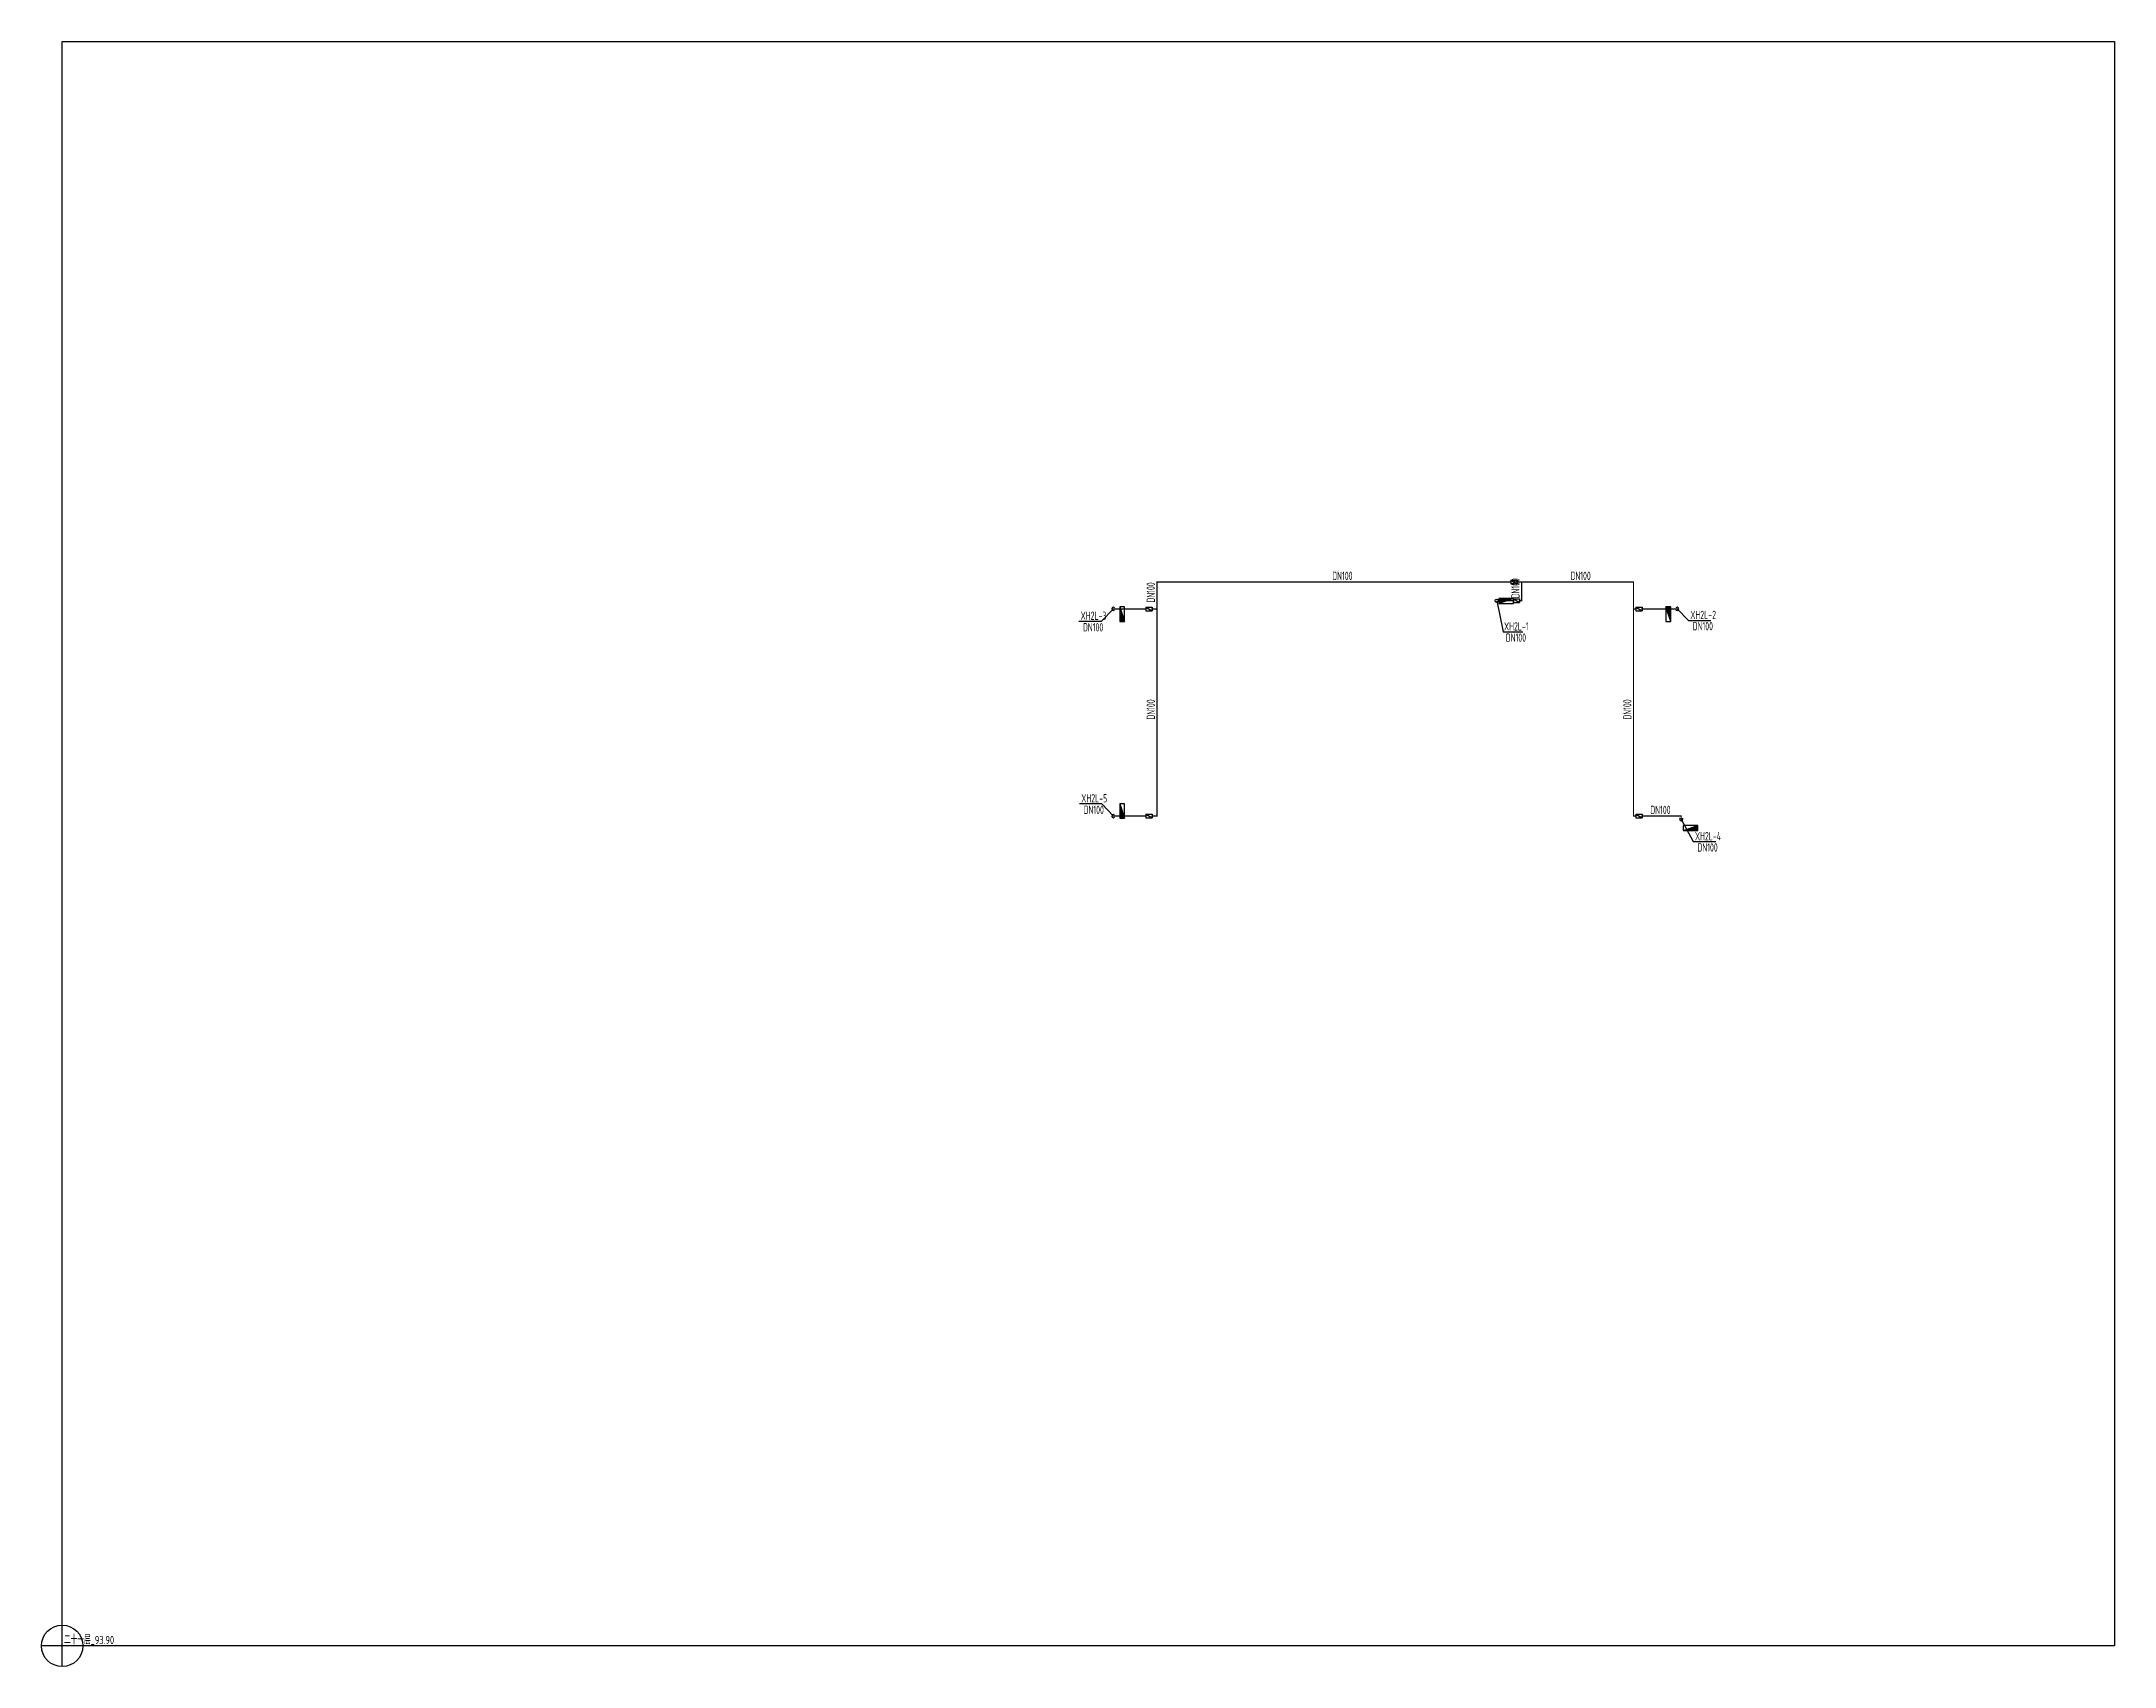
# Model space of a CAD drawing. Header units: millimetres. Extents: x 1069176 to 1169230, y -254879 to 655325.
# Drawn here: x 1069176 to 1169230, y 576871 to 655325 of the extents above; entities that cross this region are included whole.
import ezdxf

# ---------------------------------------------------------------- set-up
doc = ezdxf.new("R2010")
doc.units = ezdxf.units.MM
doc.header["$LTSCALE"] = 1000
doc.layers.get('0').update_dxf_attribs({"linetype": 'CONTINUOUS'})
for name, color, linetype in [('DIM_消防', 3, 'CONTINUOUS'), ('EQUIP_消火栓', 7, 'CONTINUOUS'), ('PIPE-消防', 1, 'CONTINUOUS'), ('S-J_配件', 31, 'CONTINUOUS'), ('TEXT_消防', 7, 'CONTINUOUS'), ('VALVE_消防', 7, 'CONTINUOUS'), ('VPIPE-消防', 1, 'CONTINUOUS')]:
    doc.layers.add(name, color=color, linetype=linetype)
doc.styles.add('_TWT_PIPEDN', font='GBENOR', dxfattribs={"width": 0.8, "height": 4, "bigfont": 'GBCBIG'})
doc.styles.add('_TWT_SERIAL', font='GBENOR', dxfattribs={"width": 0.8, "height": 4, "bigfont": 'GBCBIG'})
doc.styles.get("Standard").update_dxf_attribs({"font": 'GBENOR', "bigfont": 'GBCBIG'})

msp = doc.modelspace()

# ---------------------------------------------------------------- texts
at = {"layer": 'DIM_消防', "color": 7, "style": '_TWT_SERIAL', "width": 0.64}
for s, p in [('XH2L-3', (1119332, 627401)), ('XH2L-2', (1148758, 627441, -3000)), ('DN100', (1119443, 626844)), ('XH2L-1', (1139765, 626887)), ('DN100', (1139850, 626344)), ('DN100', (1148871, 626898, -3000)), ('XH2L-5', (1119362, 618589)), ('DN100', (1119473, 618032)), ('XH2L-4', (1148982, 616758)), ('DN100', (1149099, 616214))]:
    msp.add_text(s, height=400, dxfattribs=at).set_placement(p)
at = {"layer": 'TEXT_消防', "style": '_TWT_PIPEDN', "width": 0.64}
for p in [(1131473, 629327), (1142973, 629327), (1146823, 618027)]:
    msp.add_text('DN100', height=400, dxfattribs=at).set_placement(p)
for p in [(1122915, 628235), (1140515, 628435), (1122915, 622585), (1145915, 622585)]:
    msp.add_text('DN100', height=400, rotation=90, dxfattribs=at).set_placement(p)

# ---------------------------------------------------------------- blocks, each defined once
blk = doc.blocks.new('$TwtSys$00000434')
for p, q in [((-0.5, 0.5), (-0.5, -0.5)), ((-0.5, -0.5), (0.5, 0.5)), ((0.5, 0.5), (-0.5, 0.5)), ((0.5, -0.5), (0.5, 0.5)), ((-0.5, -0.5), (0.5, -0.5))]:
    blk.add_line(p, q)
blk.add_solid([(0.5, -0.5), (0.5, 0.5), (-0.5, -0.5)])
blk = doc.blocks.new('$VALVE$00000316')
for p, q in [((-125, 72), (125, -72)), ((-125, 72), (-125, -72)), ((-125, 72), (125, 72)), ((125, 72), (125, -72)), ((-125, -72), (125, -72))]:
    blk.add_line(p, q)
at = {"const_width": 21.1}
blk.add_lwpolyline([(-11, 0, 1), (11, 0, 1)], format="xyb", close=True, dxfattribs=at)
for p in [(-125, 0), (125, 0)]:
    blk.add_point(p)
at = {"color": 7, "flags": 9}
for tag in ['XSIZE', 'YSIZE']:
    blk.add_attdef(tag, (0, 0), '', height=0.5, dxfattribs=at)
blk = doc.blocks.new('Floorbase')
for p, q in [((0, 0), (-1000, 0)), ((0, -1000), (0, 0))]:
    blk.add_line(p, q)
blk.add_circle((0, 0), 1000)
at = {"style": '_TWT_PIPEDN', "width": 0.8}
blk.add_attdef('Elevation', (92, 81), '', height=400, dxfattribs=at)

# ---------------------------------------------------------------- hatches: boundary and pattern name
at = {"layer": 'PIPE-消防'}
for points in [[(1123015, 629227), (1122985, 629227), (1122985, 629257)], [(1123015, 629227), (1123015, 629257), (1122985, 629257)], [(1146015, 629227), (1146015, 629257), (1146045, 629257)], [(1146015, 629227), (1146045, 629227), (1146045, 629257)], [(1140615, 628327), (1140615, 628297), (1140645, 628297)], [(1140615, 628327), (1140645, 628327), (1140645, 628297)], [(1123015, 617927), (1123045, 617927), (1123045, 617897)], [(1123015, 617927), (1123015, 617897), (1123045, 617897)], [(1146015, 617927), (1145985, 617927), (1145985, 617897)], [(1146015, 617927), (1146015, 617897), (1145985, 617897)], [(1148315, 617927), (1148315, 617957), (1148340, 617957)], [(1148315, 617927), (1148340, 617927), (1148340, 617957)]]:
    msp.add_hatch(color=256, dxfattribs=at).paths.add_polyline_path(points)

# ---------------------------------------------------------------- linework, layer by layer
at = {"layer": 'DIM_消防'}
for p, q in [((1120915, 627927), (1120324, 627324)), ((1139415, 628327), (1139717, 626824)), ((1148115, 627927, -3000), (1148672, 627378, -3000)), ((1148672, 627378, -3000), (1149752, 627378, -3000)), ((1120324, 627324), (1119244, 627324)), ((1139717, 626824), (1140666, 626824)), ((1120355, 618512), (1119275, 618512)), ((1120915, 617927), (1120355, 618512)), ((1148315, 617777), (1148901, 616694)), ((1148901, 616694), (1149980, 616694))]:
    msp.add_line(p, q, dxfattribs=at)
at = {"layer": 'PIPE-消防'}
for points, const_width in [([(1123015, 627927), (1123015, 629227)], 60), ([(1140093, 629227), (1123015, 629227)], 60), ([(1139495, 628327), (1140218, 628327)], 60), ([(1140615, 629227), (1140392, 629227)], 60), ([(1140517, 628327), (1140615, 628327)], 60), ([(1146015, 629227), (1140615, 629227)], 60), ([(1140615, 628327), (1140615, 629227)], 60), ([(1146015, 627927), (1146015, 629227)], 60), ([(1120915, 627927), (1122480, 627927)], 60), ([(1122779, 627927), (1123015, 627927)], 60), ([(1123015, 617927), (1123015, 627927)], 60), ([(1146130, 627927), (1146015, 627927)], 60), ([(1146015, 617927), (1146015, 627927)], 60), ([(1148115, 627927), (1146429, 627927)], 60), ([(1120915, 617927), (1122480, 617927)], 60), ([(1122779, 617927), (1123015, 617927)], 60), ([(1146130, 617927), (1146015, 617927)], 60), ([(1148315, 617927), (1146429, 617927)], 60), ([(1148315, 617927), (1148315, 617777)], 50)]:
    msp.add_lwpolyline(points, dxfattribs=dict(at, const_width=const_width))
at = {"layer": 'S-J_配件'}
msp.add_lwpolyline([(1070176, 655325), (1169230, 655325), (1169230, 577871), (1070176, 577871)], close=True, dxfattribs=at)
at = {"layer": 'VPIPE-消防'}
msp.add_circle((1139415, 628327), 80, dxfattribs=at)
msp.add_circle((1139415, 628327), 80, dxfattribs=at)
for centre, start, end in [((1120915, 627927), 45, 315), ((1148115, 627927), 225, 135), ((1120915, 617927), 45, 315), ((1148315, 617777), 135, 45)]:
    msp.add_arc(centre, 80, start, end, dxfattribs=at)

# ---------------------------------------------------------------- block references
at = {"layer": 'EQUIP_消火栓', "xscale": 700, "yscale": 240, "zscale": 700}
for p, rotation in [((1139865, 628307), 180), ((1121335, 627677), 270), ((1147695, 627677), 89.99999999999997), ((1121335, 618177), 270)]:
    msp.add_blockref('$TwtSys$00000434', p, dxfattribs=dict(at, rotation=rotation))
msp.add_blockref('$TwtSys$00000434', (1148765, 617347), dxfattribs=at)
at = {"layer": 'S-J_配件'}
msp.add_blockref('Floorbase', (1070176, 577871), dxfattribs=at).add_auto_attribs({'Elevation': '二十一层_93.90'})
at = {"layer": 'VALVE_消防', "xscale": -1.2, "yscale": -1.2, "zscale": 1.2, "rotation": 180}
for p in [(1140243, 629227), (1146279, 627927), (1146279, 617927)]:
    msp.add_blockref('$VALVE$00000316', p, dxfattribs=at)
at = {"layer": 'VALVE_消防', "xscale": 1.2, "yscale": 1.2, "zscale": 1.2}
for p in [(1140367, 628327), (1122630, 627927), (1122630, 617927)]:
    msp.add_blockref('$VALVE$00000316', p, dxfattribs=at)

msp.set_redraw_order([(e.dxf.handle, doc.entitydb.next_handle()) for e in msp.query("TEXT MTEXT ATTDEF DIMENSION ARC_DIMENSION")])  # texts and dimensions are drawn at this point

doc.saveas('drawing.dxf')
